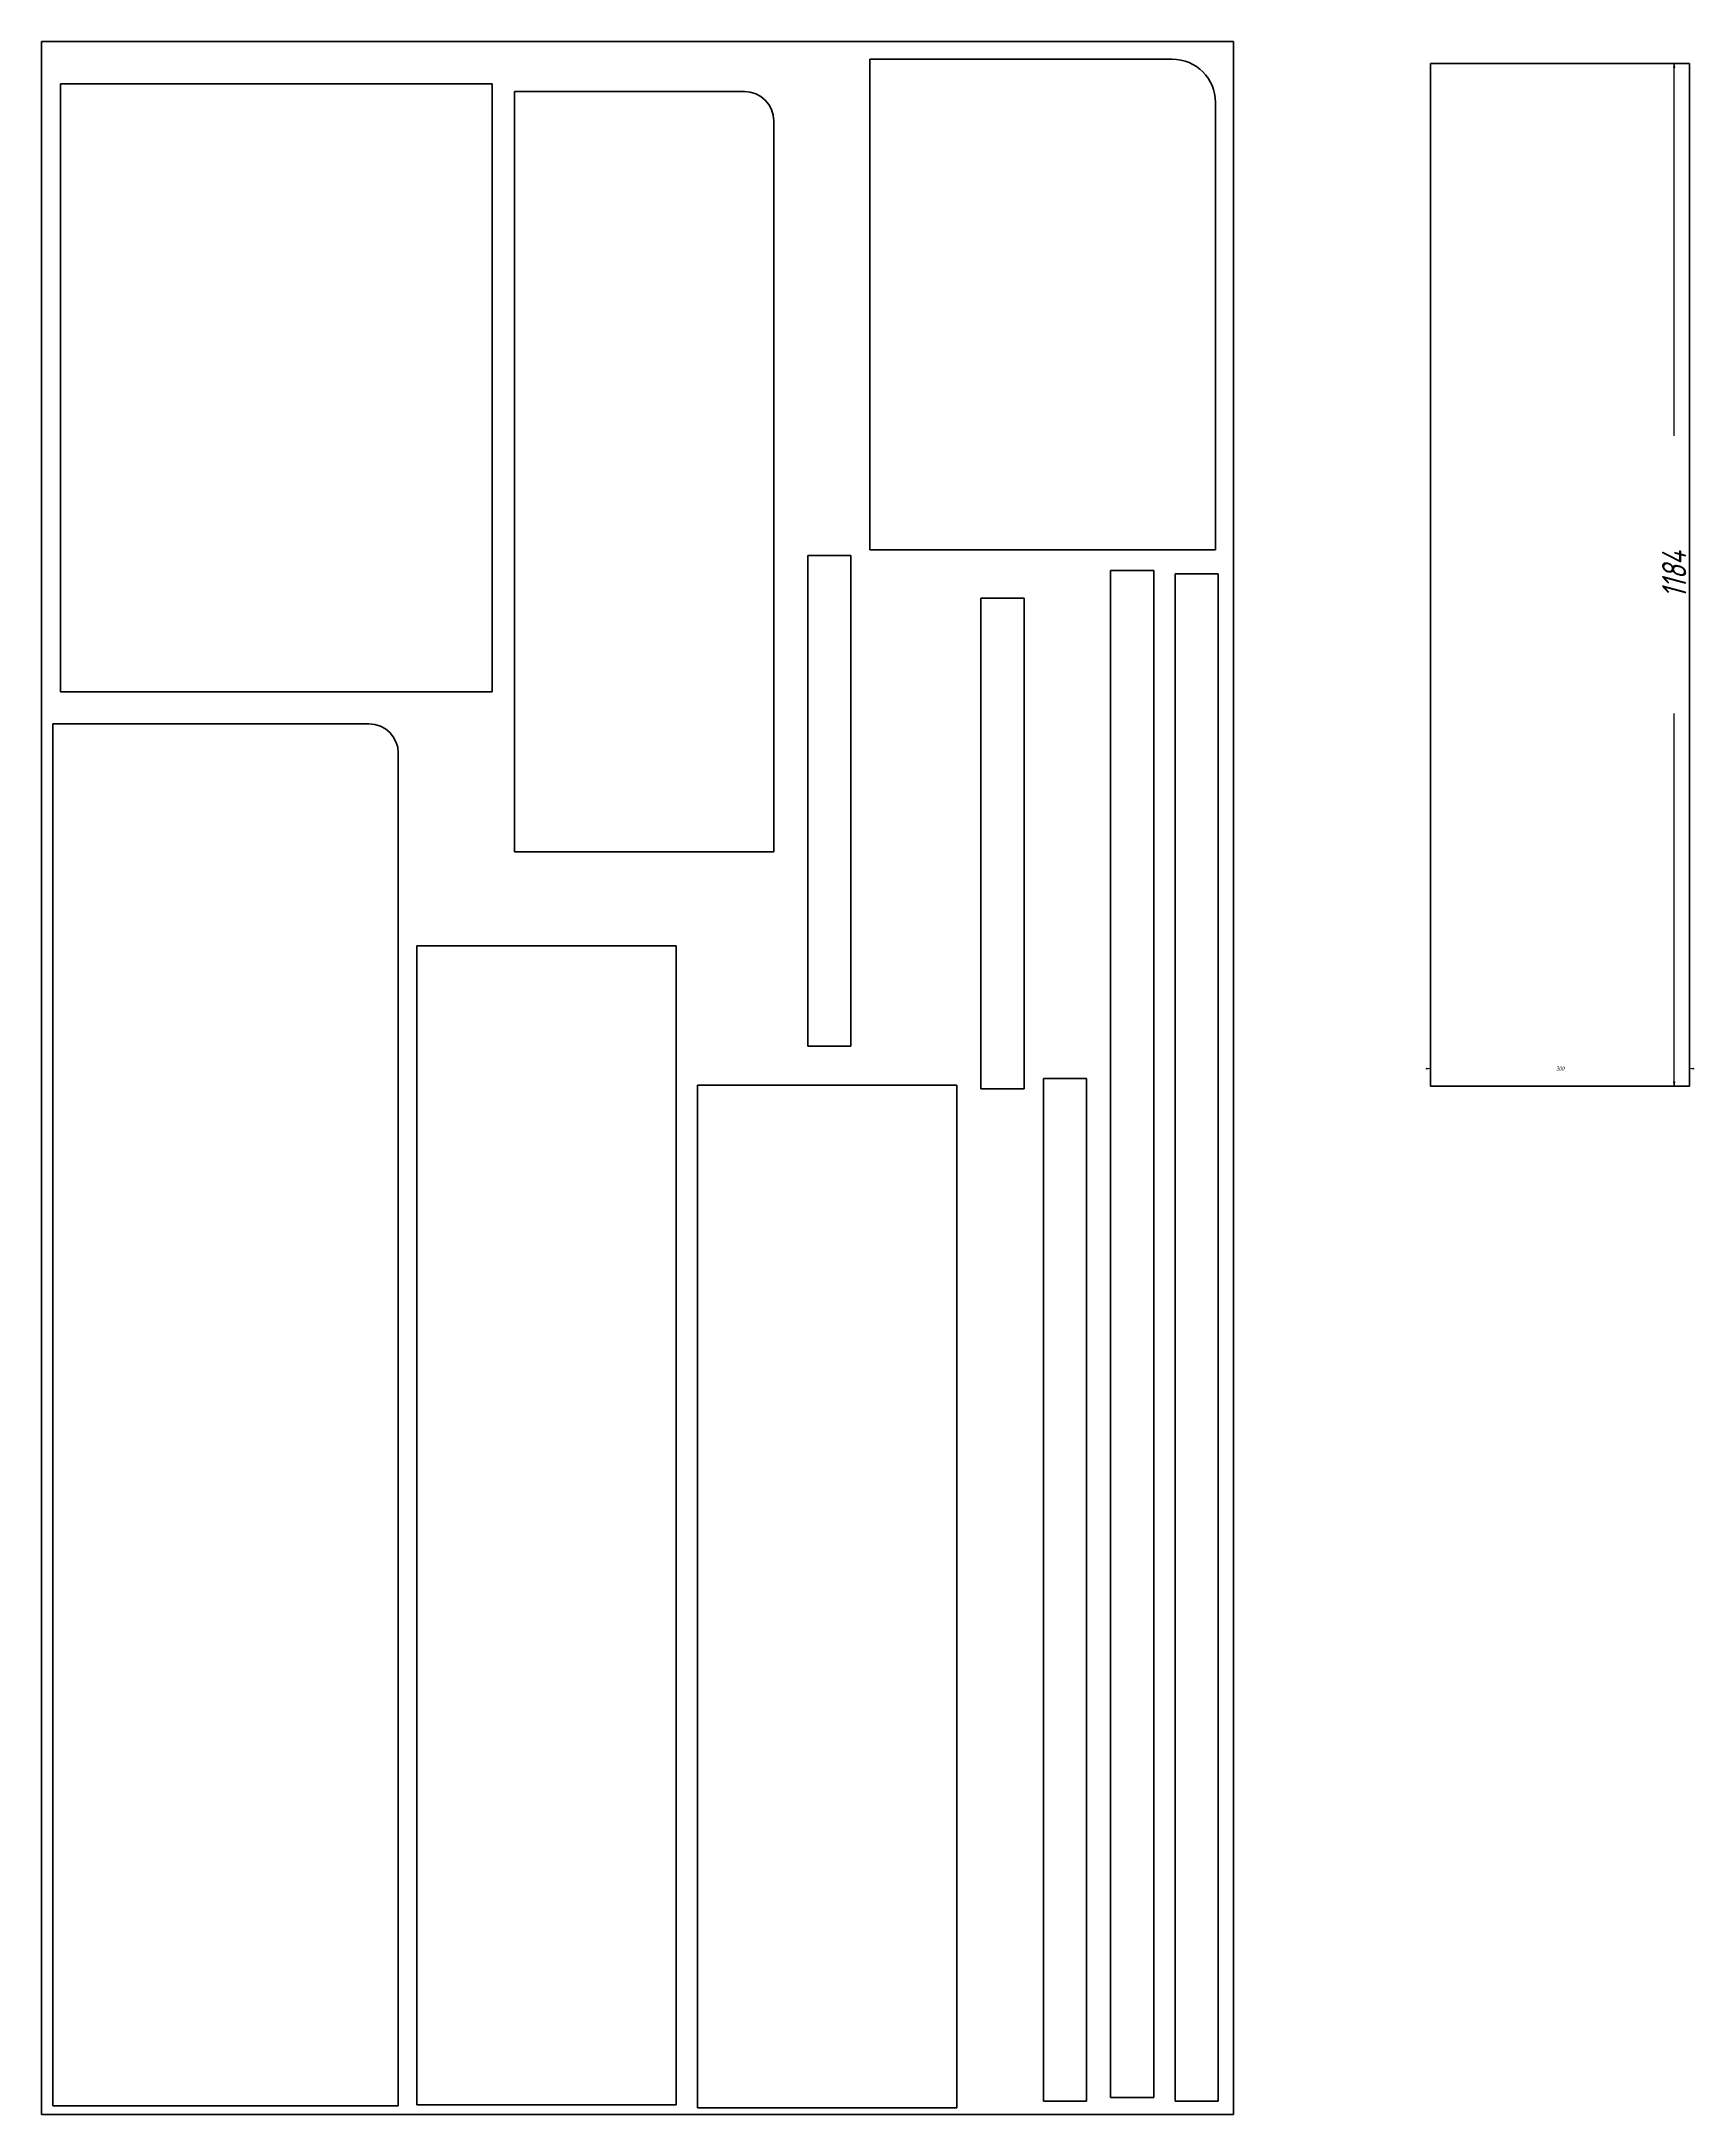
# Model space of a CAD drawing. Header units: millimetres. Extents: x -4065 to -729, y -1599 to 802.
# Drawn here: x -2637 to -729, y -1598 to 802 of the extents above; entities that cross this region are included whole.
import ezdxf

# ---------------------------------------------------------------- set-up
doc = ezdxf.new("R2010")
doc.units = ezdxf.units.MM
doc.linetypes.add('K5LT_BASIC', pattern=[0])
doc.linetypes.add('K5LT_THIN', pattern=[0])
doc.layers.add('Системный слой', color=7, linetype='Continuous')
doc.styles.add('KDIMTEXTSTYLE', font='GOST_AU.SHX', dxfattribs={"width": 0.96, "oblique": 15, "height": 5})
doc.dimstyles.new('KDIMSTYLE (1.00)', dxfattribs={"dimtxt": 5, "dimasz": 1, "dimexe": 2, "dimexo": 0, "dimgap": 1, "dimtad": 1, "dimtxsty": 'KDIMTEXTSTYLE', "dimsah": 1, "dimcen": 0, "dimdle": 1, "dimadec": 0, "dimazin": 0, "dimtfac": 0.667, "dimtmove": 0, "dimatfit": 3, "dimfxl": 1, "dimtvp": 1, "dimtolj": 1, "dimtzin": 0, "dimarcsym": 0})

# ---------------------------------------------------------------- blocks, each defined once
blk = doc.blocks.new('U0')
at = {"layer": 'Системный слой', "color": 150, "linetype": 'K5LT_BASIC', "lineweight": 60, "true_color": 0x0080ff}
for p, q in [((-2636.910734678944, -1598.099695847425), (-2636.910734678944, 801.9003041525754)), ((-2636.910734678944, 801.9003041525754), (-1256.910734678943, 801.9003041525755)), ((-1256.910734678943, 801.9003041525755), (-1256.910734678943, -1598.099695847425)), ((-1256.910734678943, -1598.099695847425), (-2636.910734678944, -1598.099695847425))]:
    blk.add_line(p, q, dxfattribs=at)
blk = doc.blocks.new('U1')
at = {"layer": 'Системный слой', "color": 150, "linetype": 'K5LT_BASIC', "lineweight": 60, "true_color": 0x0080ff}
for p, q in [((-2636.910734678944, -1598.099695847425), (-2636.910734678944, 801.9003041525754)), ((-2636.910734678944, 801.9003041525754), (-1256.910734678943, 801.9003041525755)), ((-1256.910734678943, 801.9003041525755), (-1256.910734678943, -1598.099695847425)), ((-1256.910734678943, -1598.099695847425), (-2636.910734678944, -1598.099695847425))]:
    blk.add_line(p, q, dxfattribs=at)
blk = doc.blocks.new('U2')
at = {"layer": 'Системный слой', "color": 150, "linetype": 'K5LT_BASIC', "lineweight": 60, "true_color": 0x0080ff}
for p, q in [((-2636.910734678944, -1598.099695847425), (-2636.910734678944, 801.9003041525754)), ((-2636.910734678944, 801.9003041525754), (-1256.910734678943, 801.9003041525755)), ((-1256.910734678943, 801.9003041525755), (-1256.910734678943, -1598.099695847425)), ((-1256.910734678943, -1598.099695847425), (-2636.910734678944, -1598.099695847425))]:
    blk.add_line(p, q, dxfattribs=at)
blk = doc.blocks.new('U3')
at = {"layer": 'Системный слой', "color": 150, "linetype": 'K5LT_BASIC', "lineweight": 60, "true_color": 0x0080ff}
for p, q in [((-2636.910734678944, -1598.099695847425), (-2636.910734678944, 801.9003041525754)), ((-2636.910734678944, 801.9003041525754), (-1256.910734678943, 801.9003041525755)), ((-1256.910734678943, 801.9003041525755), (-1256.910734678943, -1598.099695847425)), ((-1256.910734678943, -1598.099695847425), (-2636.910734678944, -1598.099695847425))]:
    blk.add_line(p, q, dxfattribs=at)
blk = doc.blocks.new('U4')
at = {"layer": 'Системный слой', "color": 150, "linetype": 'K5LT_BASIC', "lineweight": 60, "true_color": 0x0080ff}
for p, q in [((-2636.910734678943, -1598.099695847425), (-2636.910734678943, 801.9003041525754)), ((-2636.910734678943, 801.9003041525754), (-1256.910734678943, 801.9003041525755)), ((-1256.910734678943, 801.9003041525755), (-1256.910734678943, -1598.099695847425)), ((-1256.910734678943, -1598.099695847425), (-2636.910734678943, -1598.099695847425))]:
    blk.add_line(p, q, dxfattribs=at)
blk = doc.blocks.new('U5')
at = {"layer": 'Системный слой', "color": 150, "linetype": 'K5LT_BASIC', "lineweight": 60, "true_color": 0x0080ff}
for p, q in [((-2636.910734678943, -1598.099695847425), (-2636.910734678943, 801.9003041525754)), ((-2636.910734678943, 801.9003041525754), (-1256.910734678943, 801.9003041525755)), ((-1256.910734678943, 801.9003041525755), (-1256.910734678943, -1598.099695847425)), ((-1256.910734678943, -1598.099695847425), (-2636.910734678943, -1598.099695847425))]:
    blk.add_line(p, q, dxfattribs=at)
blk = doc.blocks.new('KDIMARROW_01')
at = {"layer": 'Системный слой'}
blk.add_hatch(color=0, dxfattribs=at).paths.add_polyline_path([(-5, -0.6582624912261956), (0, 0), (-5, 0.658262491226197), (-4.5, 6e-16)])
at = {"layer": 'Системный слой', "color": 0, "linetype": 'K5LT_THIN', "lineweight": 18}
for p, q in [((-4.5, 6e-16), (-5, 0.658262491226197)), ((-5, 0.658262491226197), (0, 0)), ((0, 0), (-5, -0.6582624912261956)), ((-5, -0.6582624912261956), (-4.5, 6e-16)), ((0, 0), (-1, 0))]:
    blk.add_line(p, q, dxfattribs=at)

msp = doc.modelspace()

# ---------------------------------------------------------------- linework, layer by layer
at = {"layer": 'Системный слой', "color": 150, "linetype": 'K5LT_BASIC', "lineweight": 60, "true_color": 0x0080ff}
for p, q in [((-1327.776618146552, 781.3992480781462), (-1677.776618146552, 781.3992480781462)), ((-1677.776618146552, 781.3992480781462), (-1677.776618146552, 213.3992480781458)), ((-1028.862751668556, -407.4806962926622), (-1028.862751668556, 776.5193037073377)), ((-1028.862751668556, 776.5193037073377), (-728.8627516685556, 776.5193037073377)), ((-728.8627516685556, 776.5193037073377), (-728.8627516685556, -407.4806962926623)), ((-2614.988790139832, 752.9578004285852), (-2114.988790139832, 752.9578004285852)), ((-2614.988790139832, 48.95780042858519), (-2614.988790139832, 752.9578004285852)), ((-2114.988790139832, 752.9578004285852), (-2114.988790139832, 48.95780042858519)), ((-2089.159401488472, -136.1007519218538), (-2089.159401488472, 743.899248078146)), ((-2089.159401488472, 743.899248078146), (-1823.159401488472, 743.8992480781459)), ((-1277.776618146552, 213.3992480781458), (-1277.776618146552, 731.3992480781462)), ((-1789.159401488472, 709.8992480781459), (-1789.159401488472, -136.1007519218538)), ((-1749.776618146552, -361.1007519218542), (-1749.776618146552, 206.8992480781458)), ((-1749.776618146552, 206.8992480781458), (-1699.776618146552, 206.8992480781458)), ((-1699.776618146552, 206.8992480781458), (-1699.776618146552, -361.1007519218542)), ((-1677.776618146552, 213.3992480781458), (-1277.776618146552, 213.3992480781458)), ((-1399.053280432496, -1578.542199571415), (-1399.053280432496, 189.457800428585)), ((-1399.053280432496, 189.457800428585), (-1349.053280432496, 189.4578004285848)), ((-1349.053280432496, 189.4578004285848), (-1349.053280432496, -1578.542199571415)), ((-1324.553280432496, 185.4537576884422), (-1274.553280432496, 185.4537576884422)), ((-1324.553280432496, -1582.546242311558), (-1324.553280432496, 185.4537576884422)), ((-1274.553280432496, 185.4537576884422), (-1274.553280432496, -1582.546242311558)), ((-1549.276618146552, -410.6007519218542), (-1549.276618146552, 157.3992480781458)), ((-1549.276618146552, 157.3992480781458), (-1499.276618146552, 157.3992480781458)), ((-1499.276618146552, 157.3992480781458), (-1499.276618146552, -410.6007519218542)), ((-2114.988790139832, 48.95780042858519), (-2614.988790139832, 48.95780042858519)), ((-2623.795118722053, 11.95375768844224), (-2623.795118722053, -1588.046242311558)), ((-2257.795118722053, 11.95375768844212), (-2623.795118722053, 11.95375768844224)), ((-2223.795118722053, -1588.046242311558), (-2223.795118722053, -22.04624231155765)), ((-1789.159401488472, -136.1007519218538), (-2089.159401488472, -136.1007519218538)), ((-2202.229987552886, -244.9950513645653), (-2202.229987552886, -1586.995051364565)), ((-1902.229987552886, -244.9950513645653), (-2202.229987552886, -244.9950513645653)), ((-1902.229987552886, -1586.995051364565), (-1902.229987552886, -244.9950513645653)), ((-1699.776618146552, -361.1007519218542), (-1749.776618146552, -361.1007519218542)), ((-1577.233991189692, -406.2723003709197), (-1877.233991189692, -406.2723003709197)), ((-1877.233991189692, -406.2723003709197), (-1877.233991189692, -1590.27230037092)), ((-1577.233991189692, -1590.27230037092), (-1577.233991189692, -406.2723003709197)), ((-1476.932451114139, -1582.567227073381), (-1476.932451114139, -398.5672270733809)), ((-1476.932451114139, -398.5672270733809), (-1426.932451114139, -398.5672270733809)), ((-1426.932451114139, -398.5672270733809), (-1426.932451114139, -1582.567227073381)), ((-728.8627516685556, -407.4806962926623), (-1028.862751668556, -407.4806962926622)), ((-1499.276618146552, -410.6007519218542), (-1549.276618146552, -410.6007519218542)), ((-1426.932451114139, -1582.567227073381), (-1476.932451114139, -1582.567227073381)), ((-1349.053280432496, -1578.542199571415), (-1399.053280432496, -1578.542199571415)), ((-1274.553280432496, -1582.546242311558), (-1324.553280432496, -1582.546242311558)), ((-2623.795118722053, -1588.046242311558), (-2223.795118722053, -1588.046242311558)), ((-2202.229987552886, -1586.995051364565), (-1902.229987552886, -1586.995051364565)), ((-1877.233991189692, -1590.27230037092), (-1577.233991189692, -1590.27230037092))]:
    msp.add_line(p, q, dxfattribs=at)
for centre, radius, end in [((-1327.776618146552, 731.3992480781462), 50.00000000000001, 90), ((-1823.159401488472, 709.899248078146), 34.00000000000001, 89.99999999999996), ((-2257.795118722053, -22.04624231155776), 34, 90)]:
    msp.add_arc(centre, radius, 0, end, dxfattribs=at)

# ---------------------------------------------------------------- block references
at = {"layer": 'Системный слой'}
for name in ['U0', 'U1', 'U2', 'U3', 'U4', 'U5']:
    msp.add_blockref(name, (0, 0), dxfattribs=at)

# ---------------------------------------------------------------- dimensions: what is measured, and where the dimension line sits
at = {"layer": 'Системный слой', "color": 7}
msp.add_linear_dim(base=(-746.644888344284, 776.5193037073377), p1=(-728.8627516685556, -407.4806962926623), p2=(-728.8627516685556, 776.5193037073377), angle=90, location=(-746.6448883442843, 184.5193037073377), text='\\H5.0;\\W0.965;\\Q15;\\H5.0;\\W0.965;\\Q15;\\Q15;\\H28.00;1184\\Q15;\\H5.00;', dimstyle='KDIMSTYLE (1.00)', override={"dimexo": 0, "dimblk1": 'KDIMARROW_01', "dimblk2": 'KDIMARROW_01', "dimse1": 0, "dimse2": 0, "dimclrt": 7, "dimtolj": 1}, dxfattribs=at).render()
msp.add_linear_dim(base=(-1028.862751668556, -387.2755922094218), p1=(-728.8627516685556, -407.4806962926623), p2=(-1028.862751668556, -407.4806962926622), location=(-878.8627516685556, -387.2755922094218), dimstyle='KDIMSTYLE (1.00)', override={"dimexo": 0, "dimpost": '\\H5.0;\\W0.965;\\Q15;\\Q15;\\H28.00;\\H5.0;\\W0.965;\\Q15;<>\\H5.0;\\W0.965;\\Q15;\\Q15;\\H28.00;', "dimblk1": 'KDIMARROW_01', "dimblk2": 'KDIMARROW_01', "dimse1": 0, "dimse2": 0, "dimclrt": 7, "dimtolj": 1}, dxfattribs=at).render()

doc.saveas('drawing.dxf')
